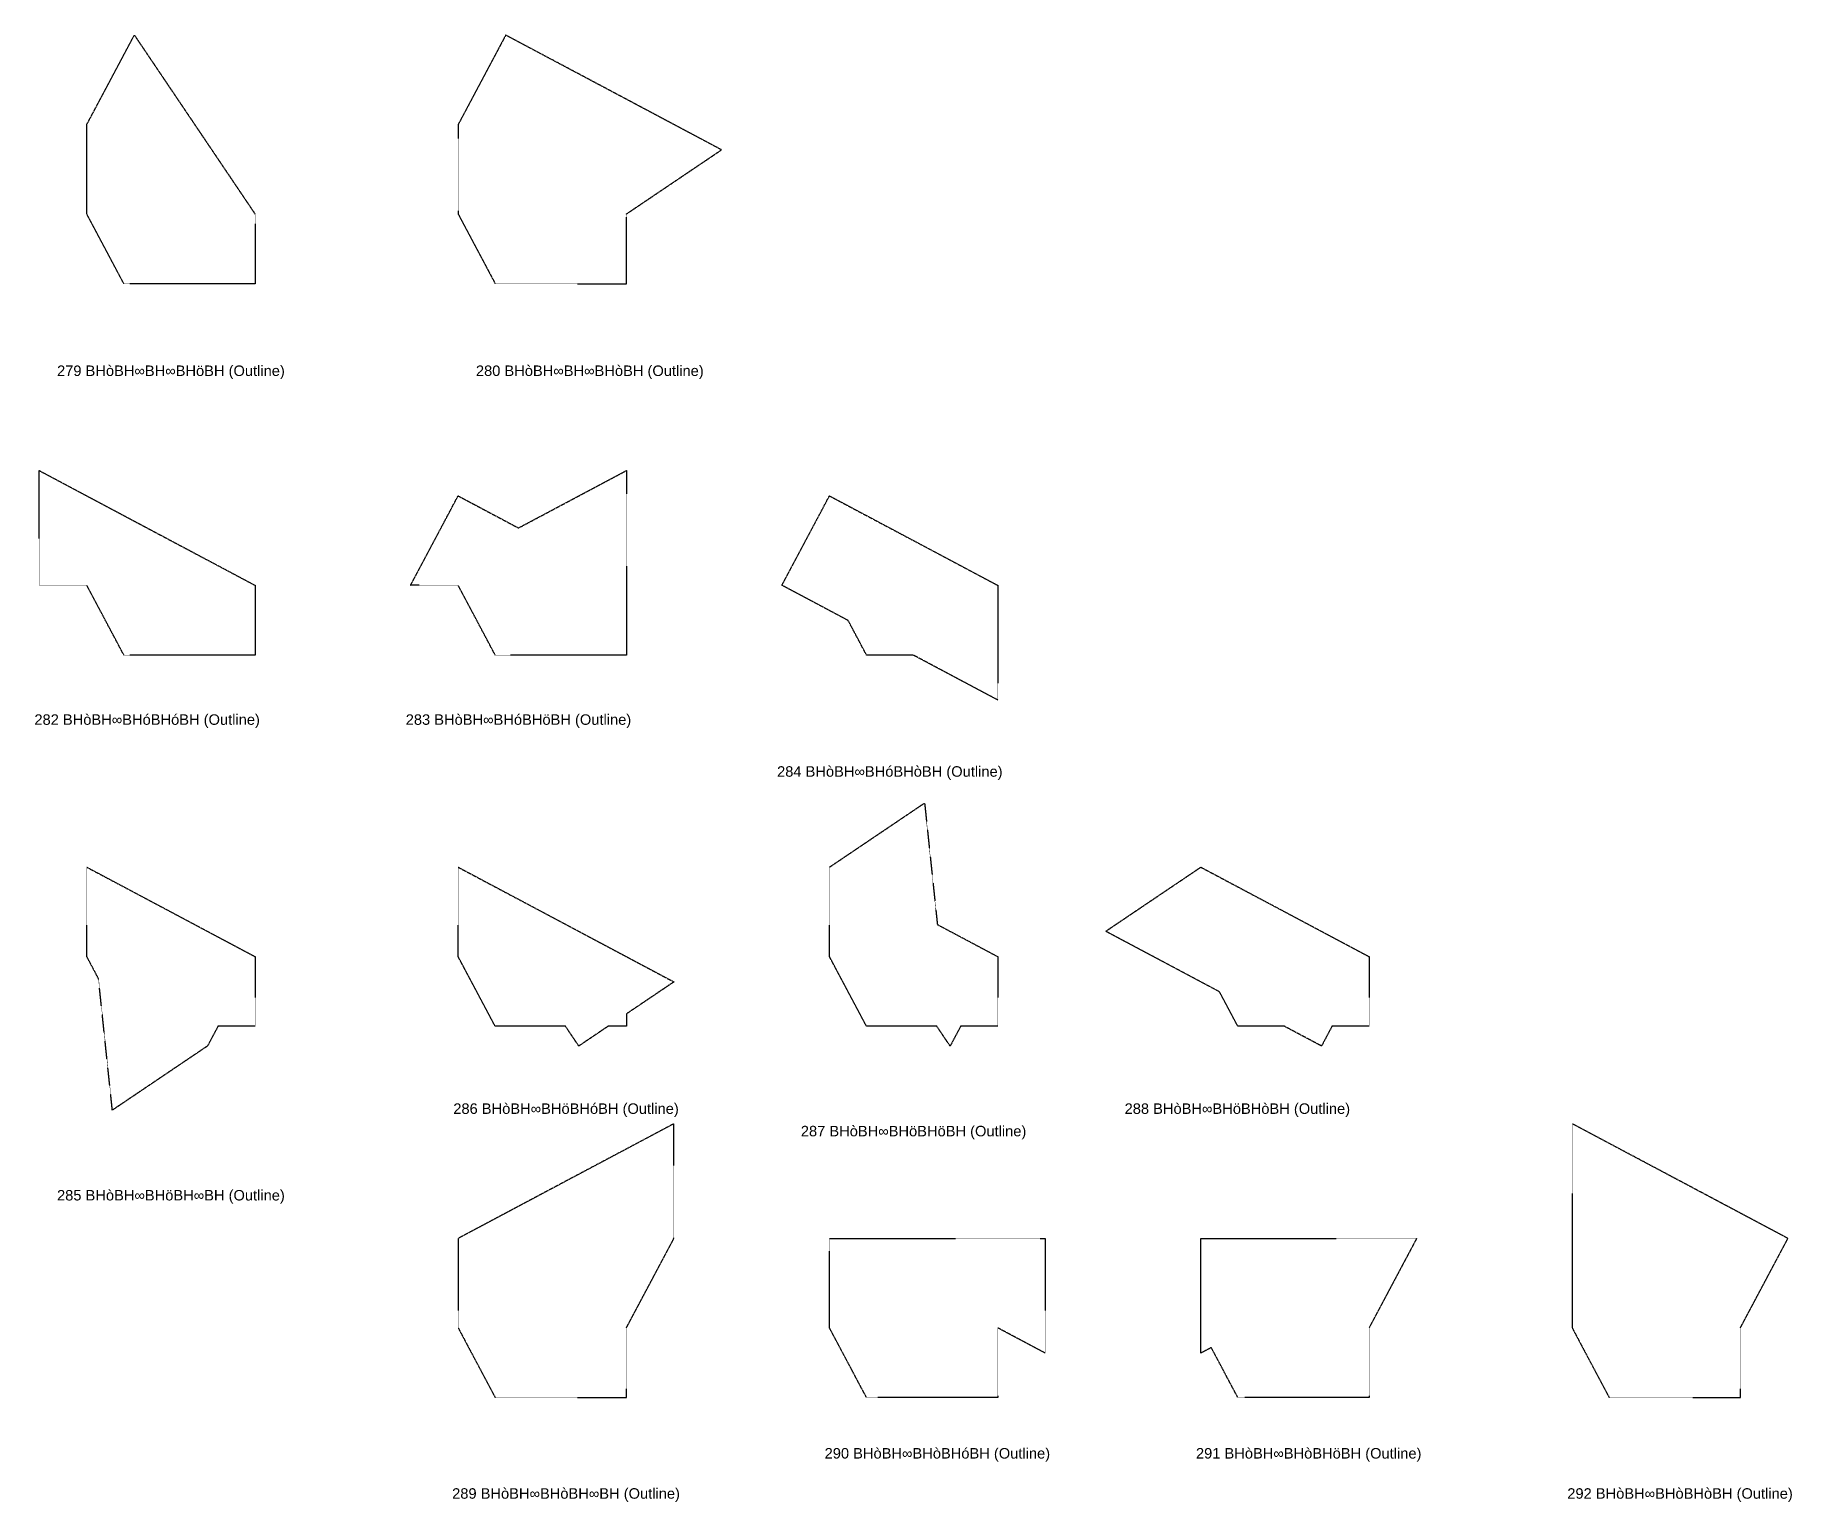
# Model space of a CAD drawing. Header units: millimetres. Extents: x 109495 to 889476, y -4752178 to 24518.
# Drawn here: x 566707 to 767633, y -4115108 to -3947331 of the extents above; entities that cross this region are included whole.
import ezdxf
from ezdxf.enums import TextEntityAlignment as Align

# ---------------------------------------------------------------- set-up
doc = ezdxf.new("R2010")
doc.units = ezdxf.units.MM
doc.linetypes.add('DASHED', pattern=[19.05, 12.7, -6.35])
doc.styles.add('Arial', font='arial_0.ttf')

msp = doc.modelspace()

# ---------------------------------------------------------------- texts
at = {"linetype": 'DASHED', "ltscale": 100, "style": 'Arial'}
for s, p in [('279 BHòBH∞BH∞BHöBH (Outline)', (582237, -3985720)), ('280 BHòBH∞BH∞BHòBH (Outline)', (630148, -3985720)), ('282 BHòBH∞BHóBHóBH (Outline)', (579517, -4025623)), ('283 BHòBH∞BHóBHöBH (Outline)', (621988, -4025623)), ('284 BHòBH∞BHóBHòBH (Outline)', (664460, -4031559)), ('286 BHòBH∞BHöBHóBH (Outline)', (627428, -4070126)), ('288 BHòBH∞BHöBHòBH (Outline)', (704211, -4070126)), ('287 BHòBH∞BHöBHöBH (Outline)', (667180, -4072695)), ('285 BHòBH∞BHöBH∞BH (Outline)', (582237, -4080033)), ('290 BHòBH∞BHòBHóBH (Outline)', (669899, -4109554)), ('291 BHòBH∞BHòBHöBH (Outline)', (712371, -4109554)), ('289 BHòBH∞BHòBH∞BH (Outline)', (627428, -4114147)), ('292 BHòBH∞BHòBHòBH (Outline)', (754842, -4114147))]:
    msp.add_text(s, height=1200, dxfattribs=at).set_placement(p, align=Align.MIDDLE_CENTER)

# ---------------------------------------------------------------- linework, layer by layer
at = {"linetype": 'DASHED'}
for points in [[(591857, -3967792), (591857, -3975767), (576857, -3975767), (572616, -3967792), (572616, -3957561), (578056, -3947331)], [(615088, -3967792), (619329, -3975767), (634329, -3975767), (634329, -3967792), (645208, -3960453), (620527, -3947331), (615088, -3957561)], [(572616, -4010263), (567177, -4010263), (567177, -3997140), (591857, -4010263), (591857, -4018239), (576857, -4018239)], [(615088, -4010263), (609648, -4010263), (615088, -4000033), (621988, -4003702), (634329, -3997140), (634329, -4018239), (619329, -4018239)], [(652120, -4010263), (657559, -4000033), (676800, -4010263), (676800, -4023386), (667120, -4018239), (661800, -4018239), (659703, -4014295)], [(669839, -4060710), (661800, -4060710), (657559, -4052734), (657559, -4042504), (668438, -4035166), (669899, -4049065), (676800, -4052734), (676800, -4060710), (672559, -4060710), (671360, -4062965)], [(591857, -4052734), (591857, -4060710), (587616, -4060710), (586418, -4062965), (575538, -4070303), (573957, -4055255), (572616, -4052734), (572616, -4042504)], [(639768, -4055627), (634329, -4059296), (634329, -4060710), (632232, -4060710), (628889, -4062965), (627368, -4060710), (619329, -4060710), (615088, -4052734), (615088, -4042504)], [(702175, -4056767), (689151, -4049842), (700031, -4042504), (719271, -4052734), (719271, -4060710), (715031, -4060710), (713832, -4062965), (709591, -4060710), (704271, -4060710)], [(615088, -4095206), (619329, -4103181), (634329, -4103181), (634329, -4095206), (639768, -4084975), (639768, -4071852), (615088, -4084975)], [(742502, -4095206), (746743, -4103181), (761743, -4103181), (761743, -4095206), (767182, -4084975), (742502, -4071852)], [(657559, -4084975), (682240, -4084975), (682240, -4098098), (676800, -4095206), (676800, -4103181), (661800, -4103181), (657559, -4095206)], [(701229, -4097461), (700031, -4098098), (700031, -4084975), (724711, -4084975), (719271, -4095206), (719271, -4103181), (704271, -4103181)]]:
    msp.add_lwpolyline(points, close=True, dxfattribs=at)

msp.set_redraw_order([(e.dxf.handle, doc.entitydb.next_handle()) for e in msp.query("TEXT MTEXT ATTDEF DIMENSION ARC_DIMENSION")])  # texts and dimensions are drawn at this point

doc.saveas('drawing.dxf')
